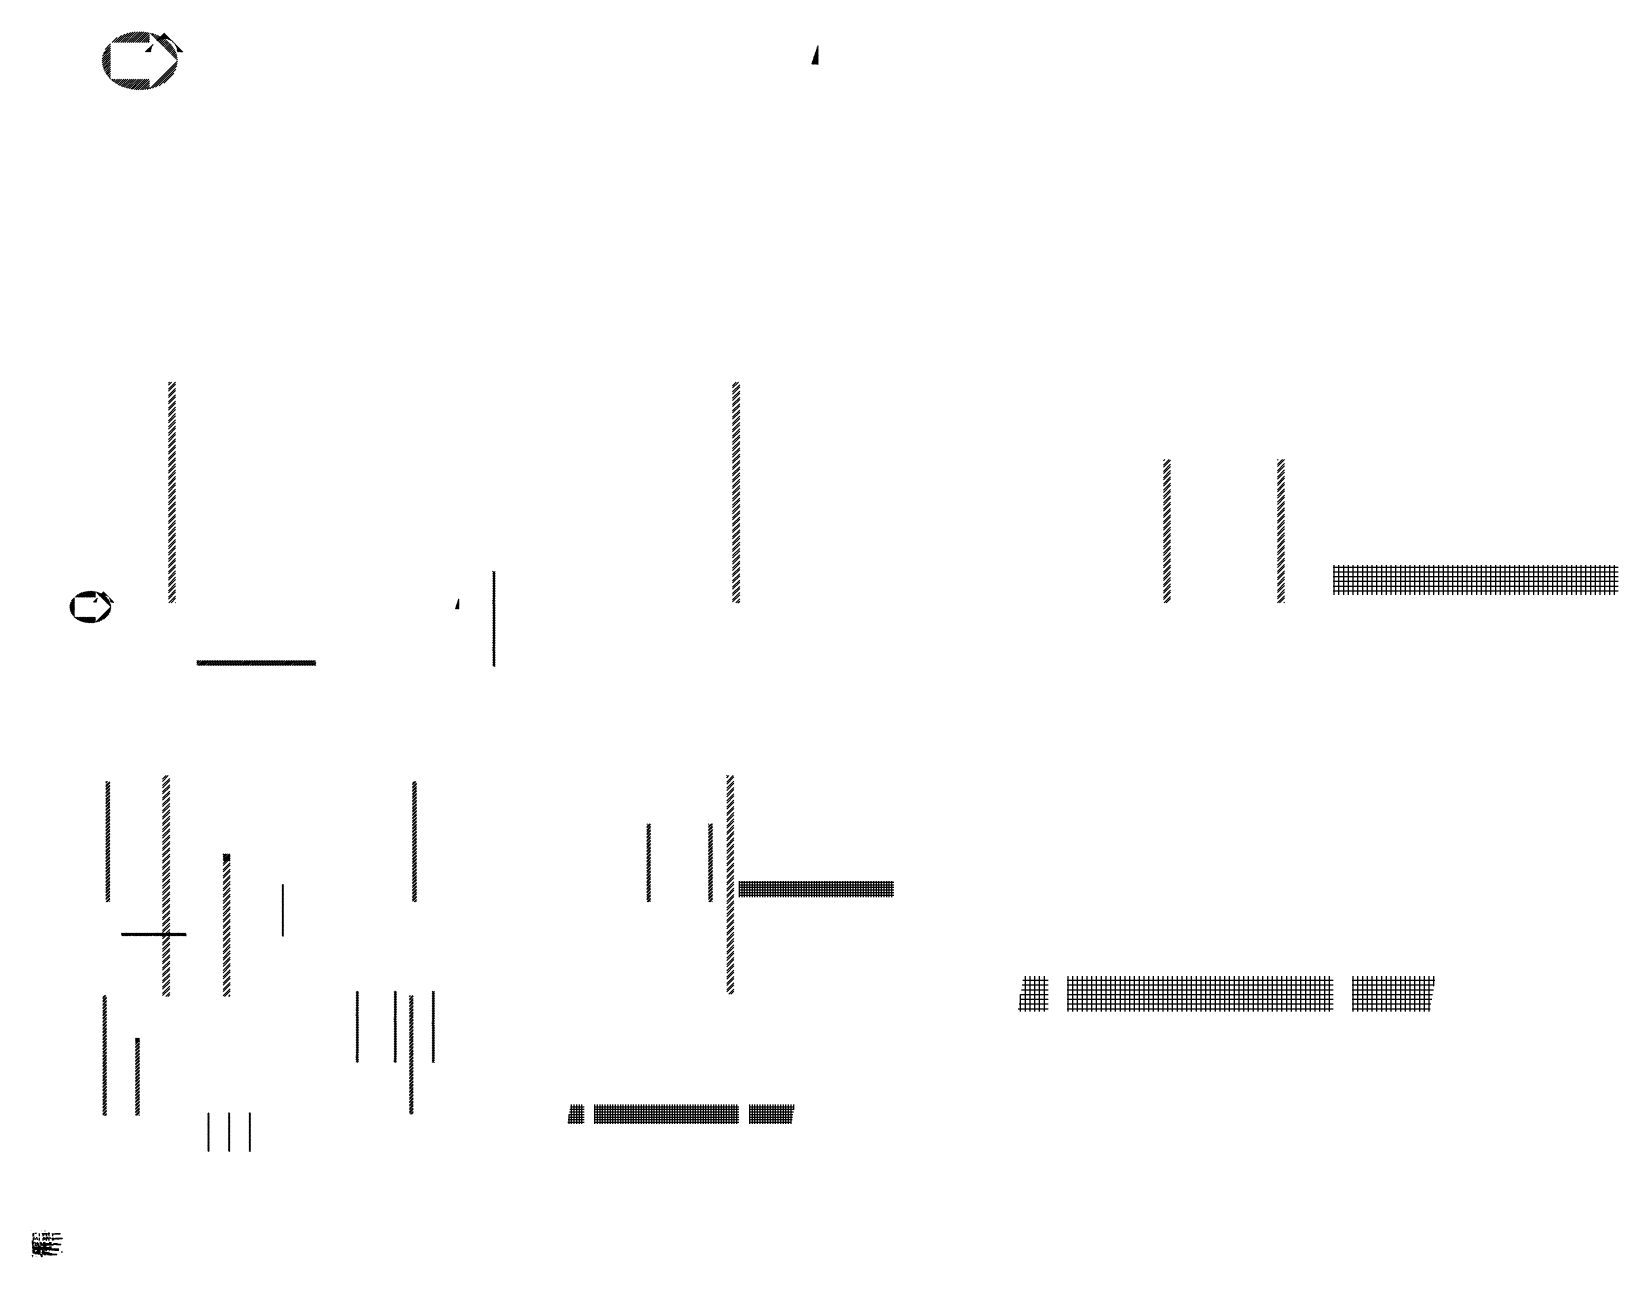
# Paper-space layout 'Layout1' of a CAD drawing. Extents: x -542 to 3071708, y -2912 to 2371007.
import ezdxf

# ---------------------------------------------------------------- set-up
doc = ezdxf.new("R2010")
doc.units = 0
doc.header["$LTSCALE"] = 500
doc.layers.get('0').update_dxf_attribs({"linetype": 'CONTINUOUS'})
doc.layers.add('DIM', color=2, linetype='CONTINUOUS')
doc.layers.add('FORM', color=1, linetype='CONTINUOUS')

# ---------------------------------------------------------------- blocks, each defined once
blk = doc.blocks.new('*X')
at = {"color": 0}
for p, q in [((1770, 25546), (1944, 25720)), ((1814, 25546), (2006, 25738)), ((1858, 25546), (2063, 25751)), ((1902, 25546), (2116, 25760)), ((1947, 25546), (2166, 25766)), ((1991, 25546), (2214, 25769)), ((2035, 25546), (2259, 25770)), ((2079, 25546), (2302, 25769)), ((2123, 25546), (2344, 25767)), ((2168, 25546), (2384, 25763)), ((2212, 25546), (2423, 25757)), ((2256, 25546), (2460, 25750)), ((2483, 25729), (2496, 25743)), ((2505, 25707), (2532, 25734)), ((2527, 25685), (2566, 25724)), ((2616, 25579), (2778, 25741)), ((2655, 25601), (2787, 25733)), ((2684, 25612), (2796, 25724)), ((2709, 25619), (2805, 25715)), ((1469, 25201), (1647, 25379)), ((1476, 25253), (1647, 25424)), ((1493, 25313), (1647, 25468)), ((1529, 25394), (1647, 25512)), ((1681, 25546), (1783, 25647)), ((1726, 25546), (1873, 25693)), ((2300, 25546), (2462, 25708)), ((2344, 25546), (2462, 25664)), ((2383, 25346), (2539, 25502)), ((2389, 25546), (2462, 25619)), ((2401, 25346), (2516, 25462)), ((2418, 25346), (2505, 25433)), ((2433, 25546), (2462, 25575)), ((2436, 25346), (2498, 25409)), ((2454, 25346), (2494, 25387)), ((2549, 25663), (2599, 25712)), ((2571, 25641), (2631, 25700)), ((2593, 25618), (2662, 25687)), ((2615, 25596), (2692, 25673)), ((2638, 25574), (2720, 25657)), ((2660, 25552), (2748, 25641)), ((2682, 25530), (2775, 25624)), ((2704, 25508), (2801, 25606)), ((2726, 25486), (2827, 25587)), ((2731, 25623), (2814, 25706)), ((2748, 25464), (2851, 25567)), ((2750, 25625), (2822, 25697)), ((2769, 25626), (2831, 25688)), ((2770, 25442), (2874, 25546)), ((2786, 25626), (2840, 25680)), ((2792, 25420), (2896, 25523)), ((2803, 25624), (2849, 25671)), ((2814, 25398), (2917, 25500)), ((2818, 25622), (2858, 25662)), ((2833, 25619), (2867, 25653)), ((2836, 25375), (2937, 25476)), ((2847, 25616), (2875, 25644)), ((2858, 25353), (2956, 25450)), ((2860, 25612), (2884, 25635)), ((2873, 25607), (2893, 25627)), ((2881, 25331), (2973, 25424)), ((2886, 25602), (2902, 25618)), ((2898, 25596), (2911, 25609)), ((2903, 25309), (2990, 25396)), ((2909, 25590), (2920, 25600)), ((2920, 25583), (2928, 25591)), ((2931, 25576), (2937, 25582)), ((2941, 25569), (2946, 25574)), ((2951, 25561), (2955, 25565)), ((2960, 25553), (2964, 25556)), ((2970, 25544), (2973, 25547)), ((2978, 25535), (2981, 25538)), ((2986, 25525), (2990, 25529)), ((2994, 25516), (2999, 25521)), ((3002, 25505), (3008, 25512)), ((3009, 25495), (3017, 25503)), ((3015, 25484), (3026, 25494)), ((3021, 25472), (3035, 25485)), ((3027, 25460), (3043, 25476)), ((3032, 25448), (3052, 25467)), ((3037, 25435), (3061, 25459)), ((3041, 25421), (3070, 25450)), ((3045, 25407), (3079, 25441)), ((3047, 25392), (3088, 25432)), ((3050, 25377), (3096, 25423)), ((3051, 25360), (3105, 25414)), ((3055, 25346), (3114, 25406)), ((3072, 25346), (3123, 25397)), ((3090, 25346), (3132, 25388)), ((16487, 25343), (16536, 25392)), ((16496, 25370), (16536, 25410)), ((16505, 25397), (16536, 25428)), ((16514, 25423), (16536, 25445)), ((16523, 25450), (16536, 25463)), ((16532, 25477), (16536, 25481)), ((1467, 25155), (1647, 25335)), ((1469, 25113), (1647, 25291)), ((1474, 25074), (1647, 25247)), ((1482, 25038), (1647, 25203)), ((1493, 25004), (1647, 25159)), ((1505, 24972), (1647, 25114)), ((1519, 24942), (1647, 25070)), ((2471, 25346), (2492, 25367)), ((2472, 24569), (3053, 25150)), ((2489, 25346), (2491, 25349)), ((2530, 24583), (3050, 25103)), ((2594, 24603), (3041, 25049)), ((2925, 25287), (3005, 25367)), ((2947, 25265), (3019, 25337)), ((2969, 25243), (3030, 25304)), ((2991, 25221), (3040, 25270)), ((3013, 25199), (3048, 25233)), ((3035, 25177), (3052, 25193)), ((3108, 25346), (3141, 25379)), ((3125, 25346), (3149, 25370)), ((3143, 25346), (3158, 25361)), ((3161, 25346), (3167, 25353)), ((16406, 25104), (16536, 25233)), ((16407, 25087), (16536, 25216)), ((16415, 25130), (16536, 25251)), ((16424, 25157), (16536, 25269)), ((16425, 25087), (16536, 25198)), ((16433, 25184), (16536, 25286)), ((16442, 25210), (16536, 25304)), ((16442, 25087), (16536, 25180)), ((16451, 25237), (16536, 25322)), ((16460, 25264), (16536, 25339)), ((16460, 25087), (16536, 25163)), ((16469, 25290), (16536, 25357)), ((16478, 25317), (16536, 25375)), ((16478, 25087), (16536, 25145)), ((16495, 25087), (16536, 25127)), ((16513, 25087), (16536, 25110)), ((16531, 25087), (16536, 25092)), ((1535, 24913), (1647, 25026)), ((1551, 24886), (1647, 24982)), ((1569, 24860), (1647, 24938)), ((1588, 24835), (1647, 24893)), ((1609, 24811), (1647, 24849)), ((1630, 24788), (1647, 24805)), ((1652, 24766), (1657, 24770)), ((1676, 24745), (1701, 24770)), ((1700, 24725), (1745, 24770)), ((1725, 24706), (1790, 24770)), ((1752, 24689), (1834, 24770)), ((1779, 24672), (1878, 24770)), ((1807, 24655), (1922, 24770)), ((1836, 24640), (1966, 24770)), ((1866, 24626), (2010, 24770)), ((1897, 24613), (2055, 24770)), ((1930, 24601), (2099, 24770)), ((1963, 24591), (2143, 24770)), ((1998, 24581), (2187, 24770)), ((2033, 24572), (2231, 24770)), ((2070, 24564), (2276, 24770)), ((2107, 24558), (2320, 24770)), ((2146, 24553), (2364, 24770)), ((2187, 24549), (2408, 24770)), ((2229, 24547), (2452, 24770)), ((2273, 24547), (2462, 24735)), ((2668, 24633), (3021, 24985)), ((2768, 24688), (2974, 24895)), ((2319, 24548), (2462, 24691)), ((2367, 24552), (2462, 24647)), ((2417, 24559), (2462, 24603)), ((2864, 18376), (2882, 18394)), ((2864, 18332), (2926, 18394)), ((2864, 18243), (3014, 18393)), ((14739, 18318), (14815, 18394)), ((14739, 18274), (14859, 18394)), ((2864, 18199), (3014, 18349)), ((2864, 18111), (3014, 18261)), ((2864, 18066), (3014, 18216)), ((2864, 17978), (3014, 18128)), ((2864, 17934), (3014, 18084)), ((14739, 18186), (14889, 18336)), ((14739, 18142), (14889, 18292)), ((14739, 18053), (14889, 18203)), ((14739, 18009), (14889, 18159)), ((14739, 17921), (14889, 18071)), ((2864, 17845), (3014, 17995)), ((2864, 17801), (3014, 17951)), ((2864, 17713), (3014, 17863)), ((2864, 17669), (3014, 17819)), ((2864, 17580), (3014, 17730)), ((14739, 17876), (14889, 18026)), ((14739, 17788), (14889, 17938)), ((14739, 17744), (14889, 17894)), ((14739, 17655), (14889, 17805)), ((14739, 17611), (14889, 17761)), ((2864, 17536), (3014, 17686)), ((2864, 17448), (3014, 17598)), ((2864, 17403), (3014, 17553)), ((2864, 17315), (3014, 17465)), ((2864, 17271), (3014, 17421)), ((14739, 17523), (14889, 17673)), ((14739, 17479), (14889, 17629)), ((14739, 17390), (14889, 17540)), ((14739, 17346), (14889, 17496)), ((14739, 17258), (14889, 17408)), ((2864, 17183), (3014, 17333)), ((2864, 17138), (3014, 17288)), ((2864, 17050), (3014, 17200)), ((2864, 17006), (3014, 17156)), ((2864, 16917), (3014, 17067)), ((14739, 17213), (14889, 17363)), ((14739, 17125), (14889, 17275)), ((14739, 17081), (14889, 17231)), ((14739, 16992), (14889, 17142)), ((14739, 16948), (14889, 17098)), ((2864, 16873), (3014, 17023)), ((2864, 16785), (3014, 16935)), ((2864, 16741), (3014, 16891)), ((2864, 16652), (3014, 16802)), ((2864, 16608), (3014, 16758)), ((14739, 16860), (14889, 17010)), ((14739, 16816), (14889, 16966)), ((14739, 16727), (14889, 16877)), ((14739, 16683), (14889, 16833)), ((14739, 16595), (14889, 16745)), ((14739, 16551), (14889, 16701)), ((23805, 16645), (23924, 16764)), ((23805, 16734), (23836, 16764)), ((23805, 16601), (23955, 16751)), ((26205, 16659), (26310, 16764)), ((26205, 16614), (26355, 16764)), ((26205, 16747), (26222, 16764)), ((2864, 16520), (3014, 16670)), ((2864, 16475), (3014, 16625)), ((2864, 16387), (3014, 16537)), ((2864, 16343), (3014, 16493)), ((2864, 16254), (3014, 16404)), ((14739, 16462), (14889, 16612)), ((14739, 16418), (14889, 16568)), ((14739, 16330), (14889, 16480)), ((14739, 16285), (14889, 16435)), ((23805, 16513), (23955, 16663)), ((23805, 16468), (23955, 16618)), ((23805, 16380), (23955, 16530)), ((23805, 16336), (23955, 16486)), ((23805, 16247), (23955, 16397)), ((26205, 16526), (26355, 16676)), ((26205, 16482), (26355, 16632)), ((26205, 16393), (26355, 16543)), ((26205, 16349), (26355, 16499)), ((26205, 16261), (26355, 16411)), ((26205, 16217), (26355, 16367)), ((2864, 16210), (3014, 16360)), ((2864, 16122), (3014, 16272)), ((2864, 16078), (3014, 16228)), ((2864, 15989), (3014, 16139)), ((2864, 15945), (3014, 16095)), ((14739, 16197), (14889, 16347)), ((14739, 16153), (14889, 16303)), ((14739, 16064), (14889, 16214)), ((14739, 16020), (14889, 16170)), ((14739, 15932), (14889, 16082)), ((14739, 15888), (14889, 16038)), ((23805, 16203), (23955, 16353)), ((23805, 16115), (23955, 16265)), ((23805, 16071), (23955, 16221)), ((23805, 15982), (23955, 16132)), ((23805, 15938), (23955, 16088)), ((26205, 16128), (26355, 16278)), ((26205, 16084), (26355, 16234)), ((26205, 15996), (26355, 16146)), ((26205, 15952), (26355, 16102)), ((2864, 15857), (3014, 16007)), ((2864, 15812), (3014, 15962)), ((2864, 15724), (3014, 15874)), ((2864, 15680), (3014, 15830)), ((2864, 15592), (3014, 15742)), ((2864, 15547), (3014, 15697)), ((14739, 15799), (14889, 15949)), ((14739, 15755), (14889, 15905)), ((14739, 15667), (14889, 15817)), ((14739, 15622), (14889, 15772)), ((23805, 15850), (23955, 16000)), ((23805, 15805), (23955, 15955)), ((23805, 15717), (23955, 15867)), ((23805, 15673), (23955, 15823)), ((23805, 15584), (23955, 15734)), ((26205, 15863), (26355, 16013)), ((26205, 15819), (26355, 15969)), ((26205, 15731), (26355, 15881)), ((26205, 15686), (26355, 15836)), ((26205, 15598), (26355, 15748)), ((26205, 15554), (26355, 15704)), ((2864, 15459), (3014, 15609)), ((2864, 15415), (3014, 15565)), ((2864, 15326), (3014, 15476)), ((2864, 15282), (3014, 15432)), ((14739, 15534), (14889, 15684)), ((14739, 15490), (14889, 15640)), ((14739, 15402), (14889, 15552)), ((14739, 15357), (14889, 15507)), ((14739, 15269), (14889, 15419)), ((14739, 15225), (14889, 15375)), ((23805, 15540), (23955, 15690)), ((23805, 15452), (23955, 15602)), ((23805, 15408), (23955, 15558)), ((23805, 15319), (23955, 15469)), ((23805, 15275), (23955, 15425)), ((26205, 15465), (26355, 15615)), ((26205, 15421), (26355, 15571)), ((26205, 15333), (26355, 15483)), ((26205, 15289), (26355, 15439)), ((2864, 15194), (3014, 15344)), ((2864, 15150), (3014, 15300)), ((2864, 15061), (3014, 15211)), ((2864, 15017), (3014, 15167)), ((2864, 14929), (3014, 15079)), ((2864, 14884), (3014, 15034)), ((14739, 15136), (14889, 15286)), ((14739, 15092), (14889, 15242)), ((14739, 15004), (14889, 15154)), ((14739, 14960), (14889, 15110)), ((23805, 15187), (23955, 15337)), ((23805, 15143), (23955, 15293)), ((23805, 15054), (23955, 15204)), ((23805, 15010), (23955, 15160)), ((23805, 14922), (23955, 15072)), ((23805, 14877), (23955, 15027)), ((26205, 15200), (26355, 15350)), ((26205, 15156), (26355, 15306)), ((26205, 15068), (26355, 15218)), ((26205, 15023), (26355, 15173)), ((26205, 14935), (26355, 15085)), ((26205, 14891), (26355, 15041)), ((2864, 14796), (3014, 14946)), ((2864, 14752), (3014, 14902)), ((2864, 14663), (3014, 14813)), ((2864, 14619), (3014, 14769)), ((14739, 14871), (14889, 15021)), ((14739, 14827), (14889, 14977)), ((14739, 14739), (14889, 14889)), ((14739, 14694), (14889, 14844)), ((14739, 14606), (14889, 14756)), ((14739, 14562), (14889, 14712)), ((23805, 14789), (23955, 14939)), ((23805, 14745), (23955, 14895)), ((23805, 14656), (23955, 14806)), ((23805, 14612), (23955, 14762)), ((26205, 14802), (26355, 14952)), ((26205, 14758), (26355, 14908)), ((26205, 14670), (26355, 14820)), ((26205, 14626), (26355, 14776)), ((2864, 14531), (3014, 14681)), ((2864, 14487), (3014, 14637)), ((2864, 14398), (3014, 14548)), ((2864, 14354), (3014, 14504)), ((2864, 14266), (3014, 14416)), ((2864, 14221), (3014, 14371)), ((9690, 14392), (9706, 14409)), ((9690, 14357), (9740, 14407)), ((9690, 14322), (9740, 14372)), ((14739, 14473), (14889, 14623)), ((14739, 14429), (14889, 14579)), ((14739, 14341), (14889, 14491)), ((14739, 14297), (14889, 14447)), ((23805, 14524), (23955, 14674)), ((23805, 14480), (23955, 14630)), ((23805, 14391), (23955, 14541)), ((23805, 14347), (23955, 14497)), ((23805, 14259), (23955, 14409)), ((23805, 14214), (23955, 14364)), ((26205, 14537), (26355, 14687)), ((26205, 14493), (26355, 14643)), ((26205, 14405), (26355, 14555)), ((26205, 14361), (26355, 14511)), ((26205, 14272), (26355, 14422)), ((26205, 14228), (26355, 14378)), ((27380, 14500), (27580, 14500)), ((27380, 14400), (27580, 14400)), ((27400, 13915), (27400, 14540)), ((27500, 13915), (27500, 14540)), ((27580, 14500), (33380, 14500)), ((27580, 14400), (33380, 14400)), ((27600, 13915), (27600, 14540)), ((27700, 13915), (27700, 14540)), ((27800, 13915), (27800, 14540)), ((27900, 13915), (27900, 14540)), ((28000, 13915), (28000, 14540)), ((28100, 13915), (28100, 14540)), ((28200, 13915), (28200, 14540)), ((28300, 13915), (28300, 14540)), ((28400, 13915), (28400, 14540)), ((28500, 13915), (28500, 14540)), ((28600, 13915), (28600, 14540)), ((28700, 13915), (28700, 14540)), ((28800, 13915), (28800, 14540)), ((28900, 13915), (28900, 14540)), ((29000, 13915), (29000, 14540)), ((29100, 13915), (29100, 14540)), ((29200, 13915), (29200, 14540)), ((29300, 13915), (29300, 14540)), ((29400, 13915), (29400, 14540)), ((29500, 13915), (29500, 14540)), ((29600, 13915), (29600, 14540)), ((29700, 13915), (29700, 14540)), ((29800, 13915), (29800, 14540)), ((29900, 13915), (29900, 14540)), ((30000, 13915), (30000, 14540)), ((30100, 13915), (30100, 14540)), ((30200, 13915), (30200, 14540)), ((30300, 13915), (30300, 14540)), ((30400, 13915), (30400, 14540)), ((30500, 13915), (30500, 14540)), ((30600, 13915), (30600, 14540)), ((30700, 13915), (30700, 14540)), ((30800, 13915), (30800, 14540)), ((30900, 13915), (30900, 14540)), ((31000, 13915), (31000, 14540)), ((31100, 13915), (31100, 14540)), ((31200, 13915), (31200, 14540)), ((31300, 13915), (31300, 14540)), ((31400, 13915), (31400, 14540)), ((31500, 13915), (31500, 14540)), ((31600, 13915), (31600, 14540)), ((31700, 13915), (31700, 14540)), ((31800, 13915), (31800, 14540)), ((31900, 13915), (31900, 14540)), ((32000, 13915), (32000, 14540)), ((32100, 13915), (32100, 14540)), ((32200, 13915), (32200, 14540)), ((32300, 13915), (32300, 14540)), ((32400, 13915), (32400, 14540)), ((32500, 13915), (32500, 14540)), ((32600, 13915), (32600, 14540)), ((32700, 13915), (32700, 14540)), ((32800, 13915), (32800, 14540)), ((32900, 13915), (32900, 14540)), ((33000, 13915), (33000, 14540)), ((33100, 13915), (33100, 14540)), ((33200, 13915), (33200, 14540)), ((33300, 13915), (33300, 14540)), ((2864, 14133), (3014, 14283)), ((2864, 14089), (3014, 14239)), ((2864, 14001), (3014, 14151)), ((2864, 13956), (3014, 14106)), ((9690, 14286), (9740, 14336)), ((9690, 14251), (9740, 14301)), ((9690, 14216), (9740, 14266)), ((9690, 14180), (9740, 14230)), ((9690, 14145), (9740, 14195)), ((9690, 14110), (9740, 14160)), ((9690, 14074), (9740, 14124)), ((9690, 14039), (9740, 14089)), ((9690, 14003), (9740, 14053)), ((14739, 14208), (14889, 14358)), ((14739, 14164), (14889, 14314)), ((14739, 14076), (14889, 14226)), ((14739, 14031), (14889, 14181)), ((14739, 13943), (14889, 14093)), ((14739, 13899), (14889, 14049)), ((23805, 14126), (23955, 14276)), ((23805, 14082), (23955, 14232)), ((23805, 13993), (23955, 14143)), ((23805, 13949), (23955, 14099)), ((26205, 14140), (26355, 14290)), ((26205, 14095), (26355, 14245)), ((26205, 14007), (26355, 14157)), ((26205, 13963), (26355, 14113)), ((27380, 14300), (27580, 14300)), ((27380, 14200), (27580, 14200)), ((27380, 14100), (27580, 14100)), ((27580, 14300), (33380, 14300)), ((27580, 14200), (33380, 14200)), ((27580, 14100), (33380, 14100)), ((2864, 13868), (3014, 14018)), ((2864, 13824), (3014, 13974)), ((2873, 13744), (3014, 13885)), ((2917, 13744), (3014, 13841)), ((3005, 13744), (3014, 13753)), ((9690, 13968), (9740, 14018)), ((9690, 13933), (9740, 13983)), ((9690, 13897), (9740, 13947)), ((9690, 13862), (9740, 13912)), ((9690, 13827), (9740, 13877)), ((9690, 13791), (9740, 13841)), ((9690, 13756), (9740, 13806)), ((9690, 13721), (9740, 13771)), ((9690, 13685), (9740, 13735)), ((9690, 13650), (9740, 13700)), ((14739, 13811), (14889, 13961)), ((14739, 13766), (14889, 13916)), ((14805, 13744), (14889, 13828)), ((14849, 13744), (14889, 13784)), ((23805, 13861), (23955, 14011)), ((23805, 13817), (23955, 13967)), ((23821, 13744), (23955, 13878)), ((23865, 13744), (23955, 13834)), ((23953, 13744), (23955, 13746)), ((26205, 13874), (26355, 14024)), ((26205, 13830), (26355, 13980)), ((26207, 13744), (26355, 13892)), ((26251, 13744), (26355, 13848)), ((26340, 13744), (26355, 13759)), ((27380, 14000), (27580, 14000)), ((27580, 14000), (33380, 14000)), ((9690, 13615), (9740, 13665)), ((9690, 13579), (9740, 13629)), ((9690, 13544), (9740, 13594)), ((9690, 13509), (9740, 13559)), ((9690, 13473), (9740, 13523)), ((9690, 13438), (9740, 13488)), ((9690, 13402), (9740, 13452)), ((9690, 13367), (9740, 13417)), ((9690, 13332), (9740, 13382)), ((9690, 13296), (9740, 13346)), ((9690, 13261), (9740, 13311)), ((9690, 13226), (9740, 13276)), ((9690, 13190), (9740, 13240)), ((9690, 13155), (9740, 13205)), ((9690, 13120), (9740, 13170)), ((9690, 13084), (9740, 13134)), ((9690, 13049), (9740, 13099)), ((9690, 13014), (9740, 13064)), ((9690, 12978), (9740, 13028)), ((9690, 12943), (9740, 12993)), ((9690, 12907), (9740, 12957)), ((9690, 12872), (9740, 12922)), ((9690, 12837), (9740, 12887)), ((9690, 12801), (9740, 12851)), ((9690, 12766), (9740, 12816)), ((9690, 12731), (9740, 12781)), ((9690, 12695), (9740, 12745)), ((9690, 12660), (9740, 12710)), ((3464, 12444), (3548, 12529)), ((3464, 12479), (3513, 12529)), ((3464, 12515), (3478, 12529)), ((3484, 12429), (3584, 12529)), ((3519, 12429), (3619, 12529)), ((3554, 12429), (3654, 12529)), ((3590, 12429), (3690, 12529)), ((3625, 12429), (3725, 12529)), ((3661, 12429), (3761, 12529)), ((3696, 12429), (3796, 12529)), ((3731, 12429), (3831, 12529)), ((3767, 12429), (3867, 12529)), ((3802, 12429), (3902, 12529)), ((3837, 12429), (3937, 12529)), ((3873, 12429), (3973, 12529)), ((3908, 12429), (4008, 12529)), ((3943, 12429), (4043, 12529)), ((3979, 12429), (4079, 12529)), ((4014, 12429), (4114, 12529)), ((4049, 12429), (4149, 12529)), ((4085, 12429), (4185, 12529)), ((4120, 12429), (4220, 12529)), ((4155, 12429), (4255, 12529)), ((4191, 12429), (4291, 12529)), ((4226, 12429), (4326, 12529)), ((4262, 12429), (4362, 12529)), ((4297, 12429), (4397, 12529)), ((4332, 12429), (4432, 12529)), ((4368, 12429), (4468, 12529)), ((4403, 12429), (4503, 12529)), ((4438, 12429), (4538, 12529)), ((4474, 12429), (4574, 12529)), ((4509, 12429), (4609, 12529)), ((4544, 12429), (4644, 12529)), ((4580, 12429), (4680, 12529)), ((4615, 12429), (4715, 12529)), ((4650, 12429), (4750, 12529)), ((4686, 12429), (4786, 12529)), ((4721, 12429), (4821, 12529)), ((4757, 12429), (4857, 12529)), ((4792, 12429), (4892, 12529)), ((4827, 12429), (4927, 12529)), ((4863, 12429), (4963, 12529)), ((4898, 12429), (4998, 12529)), ((4933, 12429), (5033, 12529)), ((4969, 12429), (5069, 12529)), ((5004, 12429), (5104, 12529)), ((5039, 12429), (5139, 12529)), ((5075, 12429), (5175, 12529)), ((5110, 12429), (5210, 12529)), ((5145, 12429), (5245, 12529)), ((5181, 12429), (5281, 12529)), ((5216, 12429), (5316, 12529)), ((5252, 12429), (5352, 12529)), ((5287, 12429), (5387, 12529)), ((5322, 12429), (5422, 12529)), ((5358, 12429), (5458, 12529)), ((5393, 12429), (5493, 12529)), ((5428, 12429), (5528, 12529)), ((5464, 12429), (5564, 12529)), ((5499, 12429), (5599, 12529)), ((5534, 12429), (5634, 12529)), ((5570, 12429), (5670, 12529)), ((5605, 12429), (5705, 12529)), ((5640, 12429), (5740, 12529)), ((5676, 12429), (5776, 12529)), ((5711, 12429), (5811, 12529)), ((5746, 12429), (5846, 12529)), ((5782, 12429), (5882, 12529)), ((5817, 12429), (5917, 12529)), ((5853, 12429), (5953, 12529)), ((5888, 12429), (5964, 12504)), ((5923, 12429), (5964, 12469)), ((5959, 12429), (5964, 12434)), ((9690, 12625), (9740, 12675)), ((9690, 12589), (9740, 12639)), ((9690, 12554), (9740, 12604)), ((9690, 12519), (9740, 12569)), ((9690, 12483), (9740, 12533)), ((9690, 12448), (9740, 12498)), ((9690, 12413), (9740, 12463)), ((9722, 12409), (9740, 12427)), ((2739, 10031), (2816, 10108)), ((2739, 9986), (2860, 10108)), ((2739, 9898), (2889, 10048)), ((14614, 9973), (14748, 10108)), ((14614, 10106), (14616, 10108)), ((14614, 10062), (14660, 10108)), ((14614, 9929), (14764, 10079)), ((2739, 9854), (2889, 10004)), ((2739, 9765), (2889, 9915)), ((2739, 9721), (2889, 9871)), ((2739, 9633), (2889, 9783)), ((2739, 9589), (2889, 9739)), ((14614, 9841), (14764, 9991)), ((14614, 9796), (14764, 9946)), ((14614, 9708), (14764, 9858)), ((14614, 9664), (14764, 9814)), ((14614, 9575), (14764, 9725)), ((2739, 9500), (2889, 9650)), ((2739, 9456), (2889, 9606)), ((2739, 9368), (2889, 9518)), ((2739, 9324), (2889, 9474)), ((2739, 9235), (2889, 9385)), ((14614, 9531), (14764, 9681)), ((14614, 9443), (14764, 9593)), ((14614, 9399), (14764, 9549)), ((14614, 9310), (14764, 9460)), ((14614, 9266), (14764, 9416)), ((2739, 9191), (2889, 9341)), ((2739, 9103), (2889, 9253)), ((2739, 9058), (2889, 9208)), ((2739, 8970), (2889, 9120)), ((2739, 8926), (2889, 9076)), ((14614, 9178), (14764, 9328)), ((14614, 9134), (14764, 9284)), ((14614, 9045), (14764, 9195)), ((14614, 9001), (14764, 9151)), ((14614, 8913), (14764, 9063)), ((14614, 8868), (14764, 9018)), ((2739, 8837), (2889, 8987)), ((2739, 8793), (2889, 8943)), ((2739, 8705), (2889, 8855)), ((2739, 8661), (2889, 8811)), ((2739, 8572), (2889, 8722)), ((14614, 8780), (14764, 8930)), ((14614, 8736), (14764, 8886)), ((14614, 8647), (14764, 8797)), ((14614, 8603), (14764, 8753)), ((2739, 8528), (2889, 8678)), ((2739, 8440), (2889, 8590)), ((2739, 8395), (2889, 8545)), ((2739, 8307), (2889, 8457)), ((2739, 8263), (2889, 8413)), ((4014, 8327), (4145, 8458)), ((4014, 8362), (4109, 8458)), ((4014, 8398), (4074, 8458)), ((4014, 8433), (4038, 8458)), ((4030, 8308), (4164, 8442)), ((4065, 8308), (4164, 8406)), ((4101, 8308), (4164, 8371)), ((14614, 8515), (14764, 8665)), ((14614, 8471), (14764, 8621)), ((14614, 8382), (14764, 8532)), ((14614, 8338), (14764, 8488)), ((14614, 8250), (14764, 8400)), ((14614, 8205), (14764, 8355)), ((2739, 8174), (2889, 8324)), ((2739, 8130), (2889, 8280)), ((2739, 8042), (2889, 8192)), ((2739, 7998), (2889, 8148)), ((2739, 7909), (2889, 8059)), ((2739, 7865), (2889, 8015)), ((4014, 8256), (4065, 8308)), ((4014, 8212), (4109, 8308)), ((4014, 8124), (4164, 8274)), ((4014, 8079), (4164, 8229)), ((4014, 7991), (4164, 8141)), ((4014, 7947), (4164, 8097)), ((4136, 8308), (4164, 8336)), ((14614, 8117), (14764, 8267)), ((14614, 8073), (14764, 8223)), ((14614, 7984), (14764, 8134)), ((14614, 7940), (14764, 8090)), ((2739, 7777), (2889, 7927)), ((2739, 7733), (2889, 7883)), ((2739, 7644), (2889, 7794)), ((2739, 7600), (2889, 7750)), ((4014, 7858), (4164, 8008)), ((4014, 7814), (4164, 7964)), ((4014, 7726), (4164, 7876)), ((4014, 7682), (4164, 7832)), ((4014, 7593), (4164, 7743)), ((4014, 7549), (4164, 7699)), ((14614, 7852), (14764, 8002)), ((14614, 7808), (14764, 7958)), ((14614, 7719), (14764, 7869)), ((14614, 7675), (14764, 7825)), ((14614, 7587), (14764, 7737)), ((14614, 7543), (14764, 7693)), ((2739, 7512), (2889, 7662)), ((2739, 7467), (2889, 7617)), ((2739, 7379), (2889, 7529)), ((2739, 7335), (2889, 7485)), ((2739, 7246), (2889, 7396)), ((2739, 7202), (2889, 7352)), ((4014, 7461), (4164, 7611)), ((4014, 7417), (4164, 7567)), ((4014, 7328), (4164, 7478)), ((4014, 7284), (4164, 7434)), ((14614, 7454), (14764, 7604)), ((14614, 7410), (14764, 7560)), ((14614, 7322), (14764, 7472)), ((14614, 7277), (14764, 7427)), ((2739, 7114), (2889, 7264)), ((2739, 7070), (2889, 7220)), ((2739, 6981), (2889, 7131)), ((2739, 6937), (2889, 7087)), ((4014, 7196), (4164, 7346)), ((4014, 7151), (4164, 7301)), ((4014, 7063), (4164, 7213)), ((4014, 7019), (4164, 7169)), ((4014, 6930), (4164, 7080)), ((4014, 6886), (4164, 7036)), ((14614, 7189), (14764, 7339)), ((14614, 7145), (14764, 7295)), ((14614, 7056), (14764, 7206)), ((14614, 7012), (14764, 7162)), ((14614, 6924), (14764, 7074)), ((14614, 6880), (14764, 7030)), ((2739, 6849), (2889, 6999)), ((2739, 6804), (2889, 6954)), ((2739, 6716), (2889, 6866)), ((2739, 6672), (2889, 6822)), ((2739, 6583), (2889, 6733)), ((2739, 6539), (2889, 6689)), ((4014, 6798), (4164, 6948)), ((4014, 6754), (4164, 6904)), ((4014, 6665), (4164, 6815)), ((4014, 6621), (4164, 6771)), ((4014, 6533), (4164, 6683)), ((14614, 6791), (14764, 6941)), ((14614, 6747), (14764, 6897)), ((14614, 6659), (14764, 6809)), ((14614, 6614), (14764, 6764)), ((2739, 6451), (2889, 6601)), ((2739, 6407), (2889, 6557)), ((2739, 6318), (2889, 6468)), ((2739, 6274), (2889, 6424)), ((4014, 6488), (4164, 6638)), ((4014, 6400), (4164, 6550)), ((4014, 6356), (4164, 6506)), ((4014, 6267), (4164, 6417)), ((4014, 6223), (4164, 6373)), ((14614, 6526), (14764, 6676)), ((14614, 6482), (14764, 6632)), ((14614, 6393), (14764, 6543)), ((14614, 6349), (14764, 6499)), ((14614, 6261), (14764, 6411)), ((14614, 6217), (14764, 6367)), ((2739, 6186), (2889, 6336)), ((2739, 6142), (2889, 6292)), ((2739, 6053), (2889, 6203)), ((2739, 6009), (2889, 6159)), ((2739, 5921), (2889, 6071)), ((2739, 5876), (2889, 6026)), ((4014, 6135), (4164, 6285)), ((4014, 6091), (4164, 6241)), ((4014, 6002), (4164, 6152)), ((4014, 5958), (4164, 6108)), ((4014, 5870), (4164, 6020)), ((14614, 6128), (14764, 6278)), ((14614, 6084), (14764, 6234)), ((14614, 5996), (14764, 6146)), ((14614, 5952), (14764, 6102)), ((14614, 5863), (14764, 6013)), ((2739, 5788), (2889, 5938)), ((2739, 5744), (2889, 5894)), ((2739, 5655), (2889, 5805)), ((2739, 5611), (2889, 5761)), ((4014, 5826), (4164, 5976)), ((4014, 5737), (4164, 5887)), ((4014, 5693), (4164, 5843)), ((4014, 5605), (4164, 5755)), ((4014, 5560), (4164, 5710)), ((14614, 5819), (14764, 5969)), ((14614, 5731), (14764, 5881)), ((14614, 5686), (14764, 5836)), ((14614, 5598), (14764, 5748)), ((14614, 5554), (14764, 5704)), ((20833, 5700), (21380, 5700)), ((20850, 5800), (21380, 5800)), ((20900, 5138), (20900, 5888)), ((21000, 5138), (21000, 5888)), ((21100, 5138), (21100, 5888)), ((21200, 5138), (21200, 5888)), ((21300, 5138), (21300, 5888)), ((21780, 5800), (27380, 5800)), ((21780, 5700), (27380, 5700)), ((21800, 5138), (21800, 5888)), ((21900, 5138), (21900, 5888)), ((22000, 5138), (22000, 5888)), ((22100, 5138), (22100, 5888)), ((22200, 5138), (22200, 5888)), ((22300, 5138), (22300, 5888)), ((22400, 5138), (22400, 5888)), ((22500, 5138), (22500, 5888)), ((22600, 5138), (22600, 5888)), ((22700, 5138), (22700, 5888)), ((22800, 5138), (22800, 5888)), ((22900, 5138), (22900, 5888)), ((23000, 5138), (23000, 5888)), ((23100, 5138), (23100, 5888)), ((23200, 5138), (23200, 5888)), ((23300, 5138), (23300, 5888)), ((23400, 5138), (23400, 5888)), ((23500, 5138), (23500, 5888)), ((23600, 5138), (23600, 5888)), ((23700, 5138), (23700, 5888)), ((23800, 5138), (23800, 5888)), ((23900, 5138), (23900, 5888)), ((24000, 5138), (24000, 5888)), ((24100, 5138), (24100, 5888)), ((24200, 5138), (24200, 5888)), ((24300, 5138), (24300, 5888)), ((24400, 5138), (24400, 5888)), ((24500, 5138), (24500, 5888)), ((24600, 5138), (24600, 5888)), ((24700, 5138), (24700, 5888)), ((24800, 5138), (24800, 5888)), ((24900, 5138), (24900, 5888)), ((25000, 5138), (25000, 5888)), ((25100, 5138), (25100, 5888)), ((25200, 5138), (25200, 5888)), ((25300, 5138), (25300, 5888)), ((25400, 5138), (25400, 5888)), ((25500, 5138), (25500, 5888)), ((25600, 5138), (25600, 5888)), ((25700, 5138), (25700, 5888)), ((25800, 5138), (25800, 5888)), ((25900, 5138), (25900, 5888)), ((26000, 5138), (26000, 5888)), ((26100, 5138), (26100, 5888)), ((26200, 5138), (26200, 5888)), ((26300, 5138), (26300, 5888)), ((26400, 5138), (26400, 5888)), ((26500, 5138), (26500, 5888)), ((26600, 5138), (26600, 5888)), ((26700, 5138), (26700, 5888)), ((26800, 5138), (26800, 5888)), ((26900, 5138), (26900, 5888)), ((27000, 5138), (27000, 5888)), ((27100, 5138), (27100, 5888)), ((27200, 5138), (27200, 5888)), ((27300, 5138), (27300, 5888)), ((27780, 5800), (29521, 5800)), ((27780, 5700), (29504, 5700)), ((27800, 5138), (27800, 5888)), ((27900, 5138), (27900, 5888)), ((28000, 5138), (28000, 5888)), ((28100, 5138), (28100, 5888)), ((28200, 5138), (28200, 5888)), ((28300, 5138), (28300, 5888)), ((28400, 5138), (28400, 5888)), ((28500, 5138), (28500, 5888)), ((28600, 5138), (28600, 5888)), ((28700, 5138), (28700, 5888)), ((28800, 5138), (28800, 5888)), ((28900, 5138), (28900, 5888)), ((29000, 5138), (29000, 5888)), ((29100, 5138), (29100, 5888)), ((29200, 5138), (29200, 5888)), ((29300, 5138), (29300, 5888)), ((29400, 5138), (29400, 5888)), ((29500, 5677), (29500, 5888)), ((2739, 5523), (2889, 5673)), ((2739, 5479), (2889, 5629)), ((2806, 5458), (2889, 5540)), ((2850, 5458), (2889, 5496)), ((4014, 5472), (4164, 5622)), ((4044, 5458), (4164, 5578)), ((4132, 5458), (4164, 5489)), ((6814, 5541), (6842, 5569)), ((6814, 5505), (6864, 5555)), ((6814, 5470), (6864, 5520)), ((6814, 5435), (6864, 5485)), ((6814, 5399), (6864, 5449)), ((6814, 5364), (6864, 5414)), ((6814, 5329), (6864, 5379)), ((6814, 5293), (6864, 5343)), ((7614, 5528), (7655, 5569)), ((7614, 5563), (7620, 5569)), ((7614, 5492), (7664, 5542)), ((7614, 5457), (7664, 5507)), ((7614, 5422), (7664, 5472)), ((7614, 5386), (7664, 5436)), ((7614, 5351), (7664, 5401)), ((7614, 5315), (7664, 5365)), ((8414, 5550), (8433, 5569)), ((8414, 5514), (8464, 5564)), ((8414, 5479), (8464, 5529)), ((8414, 5444), (8464, 5494)), ((8414, 5408), (8464, 5458)), ((8414, 5373), (8464, 5423)), ((8414, 5338), (8464, 5388)), ((8414, 5302), (8464, 5352)), ((14656, 5508), (14764, 5615)), ((14700, 5508), (14764, 5571)), ((20783, 5400), (21380, 5400)), ((20800, 5138), (20800, 5501)), ((20800, 5500), (21380, 5500)), ((20816, 5600), (21380, 5600)), ((21780, 5600), (27380, 5600)), ((21780, 5500), (27380, 5500)), ((21780, 5400), (27380, 5400)), ((27780, 5600), (29487, 5600)), ((27780, 5500), (29470, 5500)), ((27780, 5400), (29454, 5400)), ((6814, 5258), (6864, 5308)), ((6814, 5223), (6864, 5273)), ((6814, 5187), (6864, 5237)), ((6814, 5152), (6864, 5202)), ((6814, 5117), (6864, 5167)), ((6814, 5081), (6864, 5131)), ((6814, 5046), (6864, 5096)), ((6814, 5010), (6864, 5060)), ((6814, 4975), (6864, 5025)), ((7614, 5280), (7664, 5330)), ((7614, 5245), (7664, 5295)), ((7614, 5209), (7664, 5259)), ((7614, 5174), (7664, 5224)), ((7614, 5139), (7664, 5189)), ((7614, 5103), (7664, 5153)), ((7614, 5068), (7664, 5118)), ((7614, 5033), (7664, 5083)), ((7614, 4997), (7664, 5047)), ((7614, 4962), (7664, 5012)), ((8414, 5267), (8464, 5317)), ((8414, 5232), (8464, 5282)), ((8414, 5196), (8464, 5246)), ((8414, 5161), (8464, 5211)), ((8414, 5126), (8464, 5176)), ((8414, 5090), (8464, 5140)), ((8414, 5055), (8464, 5105)), ((8414, 5019), (8464, 5069)), ((8414, 4984), (8464, 5034)), ((20750, 5200), (21380, 5200)), ((20766, 5300), (21380, 5300)), ((21780, 5300), (27380, 5300)), ((21780, 5200), (27380, 5200)), ((27780, 5300), (29437, 5300)), ((27780, 5200), (29420, 5200)), ((6814, 4940), (6864, 4990)), ((6814, 4904), (6864, 4954)), ((6814, 4869), (6864, 4919)), ((6814, 4834), (6864, 4884)), ((6814, 4798), (6864, 4848)), ((6814, 4763), (6864, 4813)), ((6814, 4728), (6864, 4778)), ((6814, 4692), (6864, 4742)), ((6814, 4657), (6864, 4707)), ((7614, 4927), (7664, 4977)), ((7614, 4891), (7664, 4941)), ((7614, 4856), (7664, 4906)), ((7614, 4821), (7664, 4871)), ((7614, 4785), (7664, 4835)), ((7614, 4750), (7664, 4800)), ((7614, 4714), (7664, 4764)), ((7614, 4679), (7664, 4729)), ((7614, 4644), (7664, 4694)), ((8414, 4949), (8464, 4999)), ((8414, 4913), (8464, 4963)), ((8414, 4878), (8464, 4928)), ((8414, 4843), (8464, 4893)), ((8414, 4807), (8464, 4857)), ((8414, 4772), (8464, 4822)), ((8414, 4737), (8464, 4787)), ((8414, 4701), (8464, 4751)), ((8414, 4666), (8464, 4716)), ((8414, 4631), (8464, 4681)), ((6814, 4622), (6864, 4672)), ((6814, 4586), (6864, 4636)), ((6814, 4551), (6864, 4601)), ((6814, 4515), (6864, 4565)), ((6814, 4480), (6864, 4530)), ((6814, 4445), (6864, 4495)), ((6814, 4409), (6864, 4459)), ((6814, 4374), (6864, 4424)), ((6814, 4339), (6864, 4389)), ((6814, 4303), (6864, 4353)), ((7614, 4608), (7664, 4658)), ((7614, 4573), (7664, 4623)), ((7614, 4538), (7664, 4588)), ((7614, 4502), (7664, 4552)), ((7614, 4467), (7664, 4517)), ((7614, 4432), (7664, 4482)), ((7614, 4396), (7664, 4446)), ((7614, 4361), (7664, 4411)), ((7614, 4326), (7664, 4376)), ((8414, 4595), (8464, 4645)), ((8414, 4560), (8464, 4610)), ((8414, 4525), (8464, 4575)), ((8414, 4489), (8464, 4539)), ((8414, 4454), (8464, 4504)), ((8414, 4418), (8464, 4468)), ((8414, 4383), (8464, 4433)), ((8414, 4348), (8464, 4398)), ((8414, 4312), (8464, 4362)), ((6814, 4268), (6864, 4318)), ((6814, 4233), (6864, 4283)), ((6814, 4197), (6864, 4247)), ((6814, 4162), (6864, 4212)), ((6814, 4127), (6864, 4177)), ((6814, 4091), (6864, 4141)), ((6827, 4069), (6864, 4106)), ((6862, 4069), (6864, 4071)), ((7614, 4290), (7664, 4340)), ((7614, 4255), (7664, 4305)), ((7614, 4219), (7664, 4269)), ((7614, 4184), (7664, 4234)), ((7614, 4149), (7664, 4199)), ((7614, 4113), (7664, 4163)), ((7614, 4078), (7664, 4128)), ((7640, 4069), (7664, 4093)), ((8414, 4277), (8464, 4327)), ((8414, 4242), (8464, 4292)), ((8414, 4206), (8464, 4256)), ((8414, 4171), (8464, 4221)), ((8414, 4136), (8464, 4186)), ((8414, 4100), (8464, 4150)), ((8418, 4069), (8464, 4115)), ((8453, 4069), (8464, 4080)), ((359, 20), (363, 23)), ((359, 20), (362, 23)), ((359, 20), (362, 23)), ((359, 20), (362, 23)), ((359, 21), (362, 23)), ((359, 21), (361, 23)), ((359, 21), (361, 23)), ((359, 21), (361, 23)), ((359, 22), (361, 23)), ((359, 22), (360, 23)), ((359, 22), (360, 23)), ((359, 19), (361, 21)), ((359, 19), (361, 21)), ((359, 18), (361, 20)), ((359, 18), (361, 20)), ((359, 18), (361, 20)), ((359, 19), (361, 20)), ((359, 17), (361, 19)), ((359, 17), (361, 19)), ((359, 17), (361, 19)), ((359, 18), (361, 19)), ((359, 16), (361, 18)), ((359, 16), (361, 18)), ((359, 16), (361, 18)), ((359, 17), (361, 18)), ((359, 15), (361, 17)), ((359, 15), (361, 17)), ((359, 16), (361, 17)), ((360, 15), (361, 17)), ((360, 15), (362, 16)), ((360, 15), (362, 16)), ((360, 15), (361, 16)), ((360, 15), (361, 16)), ((360, 15), (361, 16)), ((361, 21), (363, 23)), ((361, 15), (363, 16)), ((361, 15), (363, 16)), ((361, 15), (363, 16)), ((361, 15), (362, 16)), ((362, 21), (363, 23)), ((362, 21), (363, 23)), ((362, 21), (363, 22)), ((362, 21), (363, 22)), ((362, 15), (363, 16)), ((362, 15), (363, 16)), ((362, 15), (363, 16)), ((363, 21), (363, 22)), ((363, 21), (363, 22)), ((363, 21), (363, 21)), ((363, 15), (363, 15)), ((363, 15), (363, 15)), ((363, 15), (363, 15)), ((364, 21), (365, 23)), ((364, 21), (365, 23)), ((364, 21), (365, 23)), ((364, 22), (365, 23)), ((364, 22), (365, 23)), ((364, 22), (365, 23)), ((364, 22), (364, 23)), ((364, 23), (364, 23)), ((364, 23), (364, 23)), ((364, 20), (365, 21)), ((364, 20), (365, 22)), ((364, 20), (365, 22)), ((364, 21), (365, 22)), ((364, 17), (368, 21)), ((364, 17), (368, 21)), ((364, 17), (368, 21)), ((364, 19), (365, 21)), ((364, 19), (365, 21)), ((364, 20), (365, 21)), ((364, 16), (368, 20)), ((364, 17), (366, 20)), ((364, 18), (366, 20)), ((364, 18), (365, 20)), ((364, 18), (365, 20)), ((364, 18), (365, 20)), ((364, 19), (365, 20)), ((364, 16), (365, 18)), ((364, 16), (365, 18)), ((364, 15), (365, 17)), ((364, 15), (365, 17)), ((364, 16), (365, 17)), ((364, 15), (365, 16)), ((364, 15), (365, 16)), ((364, 15), (365, 16)), ((364, 15), (365, 16)), ((365, 15), (365, 15)), ((365, 15), (365, 15)), ((365, 15), (365, 15)), ((365, 15), (365, 15)), ((366, 21), (368, 23)), ((366, 21), (368, 23)), ((366, 22), (367, 23)), ((366, 22), (367, 23)), ((366, 22), (367, 23)), ((366, 22), (367, 23)), ((366, 23), (366, 23)), ((366, 23), (366, 23)), ((366, 20), (368, 22)), ((366, 20), (368, 22)), ((366, 21), (368, 22)), ((366, 21), (368, 22)), ((366, 20), (368, 21)), ((366, 18), (368, 20)), ((366, 18), (368, 20)), ((366, 18), (368, 20)), ((366, 17), (368, 19)), ((366, 17), (368, 19)), ((366, 17), (368, 19)), ((366, 18), (368, 19)), ((366, 16), (368, 18)), ((366, 16), (368, 18)), ((366, 17), (368, 18)), ((366, 15), (368, 17)), ((366, 15), (368, 17)), ((366, 15), (368, 17)), ((366, 16), (368, 17)), ((366, 15), (368, 16)), ((366, 15), (368, 16)), ((366, 15), (368, 16)), ((367, 15), (368, 16)), ((367, 15), (368, 15)), ((367, 15), (368, 15)), ((368, 20), (372, 23)), ((368, 20), (371, 23)), ((368, 20), (371, 23)), ((368, 20), (371, 23)), ((368, 21), (371, 23)), ((368, 21), (370, 23)), ((368, 21), (370, 23)), ((368, 21), (370, 23)), ((368, 22), (370, 23)), ((368, 22), (369, 23)), ((368, 19), (370, 21)), ((368, 19), (370, 21)), ((368, 19), (370, 21)), ((368, 16), (371, 20)), ((368, 17), (371, 20)), ((368, 17), (371, 20)), ((368, 17), (371, 20)), ((368, 18), (370, 20)), ((368, 18), (370, 20)), ((368, 18), (370, 20)), ((368, 18), (370, 20)), ((368, 19), (370, 20)), ((368, 16), (370, 18)), ((368, 16), (370, 18)), ((368, 15), (370, 17)), ((368, 15), (370, 17)), ((368, 16), (370, 17)), ((368, 15), (368, 15)), ((369, 15), (370, 17)), ((369, 15), (371, 16)), ((369, 15), (371, 16)), ((369, 15), (370, 16)), ((369, 15), (370, 16)), ((369, 15), (370, 16)), ((370, 21), (372, 23)), ((370, 18), (372, 20)), ((370, 18), (372, 20)), ((370, 15), (372, 16)), ((370, 15), (372, 16)), ((370, 15), (372, 16)), ((370, 15), (371, 16)), ((371, 21), (372, 23)), ((371, 21), (372, 23)), ((371, 21), (372, 23)), ((371, 21), (372, 22)), ((371, 18), (372, 20)), ((371, 18), (372, 19)), ((371, 18), (372, 19)), ((371, 15), (372, 16)), ((371, 15), (372, 16)), ((371, 15), (372, 16)), ((372, 21), (372, 21)), ((372, 21), (372, 22)), ((372, 21), (372, 22)), ((372, 18), (372, 19)), ((372, 18), (372, 19)), ((372, 18), (372, 18)), ((372, 18), (372, 18)), ((372, 15), (372, 15)), ((372, 15), (372, 15)), ((372, 15), (372, 15)), ((372, 15), (372, 15)), ((373, 19), (377, 23)), ((373, 19), (376, 23)), ((373, 20), (376, 23)), ((373, 21), (375, 23)), ((373, 21), (374, 23)), ((373, 22), (374, 23)), ((373, 22), (374, 23)), ((373, 22), (374, 23)), ((373, 20), (375, 22)), ((373, 20), (375, 22)), ((373, 21), (375, 22)), ((373, 21), (375, 22)), ((373, 19), (375, 21)), ((373, 18), (375, 20)), ((373, 18), (375, 20)), ((373, 18), (375, 20)), ((373, 19), (375, 20)), ((373, 17), (375, 19)), ((373, 17), (375, 19)), ((373, 17), (375, 19)), ((373, 18), (375, 19)), ((373, 16), (375, 18)), ((373, 16), (375, 18)), ((373, 17), (375, 18)), ((373, 15), (375, 17)), ((373, 15), (375, 17)), ((373, 15), (375, 17)), ((373, 16), (375, 17)), ((373, 15), (375, 16)), ((373, 15), (375, 16)), ((373, 15), (375, 16)), ((374, 15), (375, 16)), ((374, 15), (375, 15)), ((374, 15), (375, 15)), ((374, 15), (375, 15)), ((375, 21), (377, 23)), ((376, 19), (380, 23)), ((376, 20), (379, 23)), ((376, 20), (379, 23)), ((376, 21), (377, 23)), ((376, 21), (377, 23)), ((376, 21), (377, 23)), ((376, 20), (378, 22)), ((376, 20), (378, 22)), ((376, 21), (378, 22)), ((376, 21), (378, 22)), ((376, 19), (378, 21)), ((376, 19), (378, 21)), ((376, 18), (378, 20)), ((376, 18), (378, 20)), ((376, 18), (378, 20)), ((376, 19), (378, 20)), ((376, 17), (378, 19)), ((376, 17), (378, 19)), ((376, 18), (378, 19)), ((376, 16), (378, 18)), ((376, 16), (378, 18)), ((376, 17), (378, 18)), ((376, 17), (378, 18)), ((376, 15), (378, 17)), ((376, 15), (378, 17)), ((376, 15), (378, 17)), ((376, 16), (378, 17)), ((376, 15), (378, 16)), ((376, 15), (378, 16)), ((377, 15), (378, 16)), ((377, 15), (378, 16)), ((377, 15), (378, 15)), ((377, 15), (378, 15)), ((378, 21), (380, 23)), ((378, 21), (380, 23)), ((378, 15), (378, 15)), ((379, 21), (380, 23)), ((379, 21), (380, 23)), ((379, 21), (380, 23)), ((379, 20), (381, 22)), ((379, 20), (381, 22)), ((379, 20), (381, 22)), ((379, 21), (381, 22)), ((379, 21), (381, 22)), ((379, 19), (381, 21)), ((379, 19), (381, 21)), ((379, 19), (381, 21)), ((379, 20), (381, 21)), ((379, 18), (381, 20)), ((379, 18), (381, 20)), ((379, 18), (381, 20)), ((379, 19), (381, 20)), ((379, 17), (381, 19)), ((379, 18), (381, 19)), ((379, 17), (381, 19)), ((379, 17), (381, 18)), ((379, 16), (381, 18)), ((379, 16), (381, 18)), ((379, 16), (381, 18)), ((379, 16), (381, 17)), ((379, 15), (381, 17)), ((379, 15), (381, 17)), ((379, 15), (381, 17)), ((379, 15), (381, 16)), ((379, 15), (381, 16)), ((380, 15), (381, 16)), ((380, 15), (381, 16)), ((380, 15), (381, 15)), ((381, 15), (381, 15)), ((381, 15), (381, 15)), ((382, 20), (385, 23)), ((382, 20), (385, 23)), ((382, 20), (384, 23)), ((382, 20), (384, 23)), ((382, 21), (384, 23)), ((382, 21), (384, 23)), ((382, 21), (383, 23)), ((382, 21), (383, 23)), ((382, 22), (383, 23)), ((382, 22), (383, 23)), ((382, 22), (382, 23)), ((382, 19), (383, 21)), ((382, 19), (383, 21)), ((382, 19), (383, 20)), ((382, 19), (383, 20)), ((382, 18), (383, 20)), ((382, 18), (383, 20)), ((382, 18), (383, 20)), ((382, 17), (384, 20)), ((382, 17), (384, 20)), ((382, 17), (384, 20)), ((382, 17), (384, 20)), ((382, 16), (385, 20)), ((382, 16), (383, 18)), ((382, 16), (383, 18)), ((382, 16), (383, 17)), ((382, 15), (383, 17)), ((382, 15), (383, 17)), ((382, 15), (383, 17)), ((382, 15), (383, 16)), ((382, 15), (384, 16)), ((382, 15), (384, 16)), ((382, 15), (384, 16)), ((383, 18), (385, 20)), ((383, 15), (384, 16)), ((383, 15), (385, 16)), ((383, 15), (385, 16)), ((383, 15), (385, 16)), ((384, 21), (385, 23)), ((384, 21), (385, 23)), ((384, 21), (386, 23)), ((384, 21), (386, 23)), ((384, 18), (385, 20)), ((384, 18), (385, 20)), ((384, 18), (386, 19)), ((384, 15), (385, 16)), ((384, 15), (386, 16)), ((384, 15), (386, 16)), ((385, 21), (386, 22)), ((385, 21), (386, 22)), ((385, 21), (386, 22)), ((385, 21), (386, 21)), ((385, 18), (386, 19)), ((385, 18), (386, 19)), ((385, 18), (386, 19)), ((385, 18), (386, 18)), ((385, 15), (386, 16)), ((385, 15), (386, 15)), ((385, 15), (386, 15)), ((385, 15), (386, 15)), ((386, 23), (386, 23)), ((386, 23), (387, 23)), ((386, 22), (387, 23)), ((386, 22), (387, 23)), ((386, 22), (387, 23)), ((386, 22), (388, 23)), ((386, 21), (388, 23)), ((387, 21), (388, 23)), ((387, 21), (388, 23)), ((387, 21), (389, 23)), ((387, 21), (389, 23)), ((388, 21), (389, 23)), ((388, 21), (389, 23)), ((388, 21), (390, 23)), ((388, 21), (390, 23)), ((388, 21), (390, 23)), ((388, 20), (391, 23)), ((388, 20), (391, 23)), ((388, 20), (389, 21)), ((388, 20), (389, 21)), ((388, 19), (389, 21)), ((388, 19), (389, 21)), ((388, 19), (389, 20)), ((388, 18), (389, 20)), ((388, 18), (389, 20)), ((388, 18), (389, 20)), ((388, 18), (389, 19)), ((388, 17), (389, 19)), ((388, 17), (389, 19)), ((388, 17), (389, 18)), ((388, 17), (389, 18)), ((388, 16), (389, 18)), ((388, 16), (389, 18)), ((388, 16), (389, 17)), ((388, 16), (389, 17)), ((388, 15), (389, 17)), ((388, 15), (389, 17)), ((388, 15), (389, 16)), ((388, 15), (389, 16)), ((388, 15), (389, 16)), ((388, 15), (389, 16)), ((389, 15), (389, 15)), ((389, 15), (389, 15)), ((389, 15), (389, 15)), ((390, 21), (391, 23)), ((390, 21), (391, 23)), ((390, 21), (391, 23)), ((390, 21), (391, 22)), ((391, 21), (391, 22)), ((391, 21), (391, 22)), ((392, 23), (392, 23)), ((392, 23), (392, 23)), ((392, 22), (392, 23)), ((392, 22), (393, 23)), ((392, 22), (393, 23)), ((392, 22), (393, 23)), ((392, 21), (393, 23)), ((392, 21), (393, 23)), ((392, 21), (393, 22)), ((392, 20), (393, 22)), ((392, 20), (393, 22)), ((392, 20), (393, 22)), ((392, 20), (393, 21)), ((392, 19), (393, 21)), ((392, 19), (393, 21)), ((392, 19), (393, 21)), ((392, 19), (393, 20)), ((392, 18), (393, 20)), ((392, 18), (393, 20)), ((392, 18), (393, 19)), ((392, 18), (393, 19)), ((392, 17), (393, 19)), ((392, 17), (393, 19)), ((392, 17), (393, 18)), ((392, 17), (393, 18)), ((392, 16), (393, 18)), ((392, 16), (393, 18)), ((392, 16), (393, 17)), ((392, 15), (393, 17)), ((392, 15), (393, 17)), ((392, 15), (393, 17)), ((392, 15), (393, 16)), ((392, 15), (393, 16)), ((392, 15), (393, 16)), ((392, 15), (393, 15)), ((393, 15), (393, 15)), ((393, 15), (393, 15)), ((393, 15), (393, 15)), ((394, 22), (395, 23)), ((394, 22), (395, 23)), ((394, 22), (395, 23)), ((394, 21), (396, 23)), ((394, 21), (396, 23)), ((394, 21), (396, 23)), ((394, 20), (396, 23)), ((394, 20), (397, 23)), ((394, 20), (397, 23)), ((394, 20), (397, 23)), ((394, 19), (396, 21)), ((394, 19), (396, 21)), ((394, 19), (396, 21)), ((394, 19), (396, 20)), ((394, 18), (396, 20)), ((394, 18), (396, 20)), ((394, 18), (396, 20)), ((394, 18), (396, 19)), ((394, 17), (396, 19)), ((394, 17), (396, 19)), ((394, 17), (396, 18)), ((394, 17), (396, 18)), ((394, 16), (396, 18)), ((394, 16), (396, 18)), ((394, 16), (396, 17)), ((394, 15), (396, 17)), ((394, 15), (396, 17)), ((394, 15), (396, 17)), ((394, 15), (396, 16)), ((394, 15), (396, 16)), ((394, 15), (396, 16)), ((395, 15), (396, 16)), ((395, 15), (396, 16)), ((395, 15), (397, 16)), ((395, 15), (397, 16)), ((396, 21), (397, 23)), ((396, 21), (398, 23)), ((396, 21), (398, 23)), ((396, 15), (397, 16)), ((396, 15), (398, 16)), ((396, 15), (398, 16)), ((396, 15), (398, 16)), ((397, 21), (398, 23)), ((397, 21), (398, 22)), ((397, 21), (398, 22)), ((397, 21), (398, 22)), ((397, 15), (398, 16)), ((397, 15), (398, 15)), ((397, 15), (398, 15)), ((398, 22), (400, 23)), ((398, 22), (400, 23)), ((398, 21), (400, 23)), ((398, 21), (400, 23)), ((398, 21), (401, 23)), ((398, 20), (401, 23)), ((398, 20), (401, 23)), ((398, 20), (401, 23)), ((398, 20), (402, 23)), ((398, 21), (398, 22)), ((398, 19), (400, 21)), ((398, 19), (400, 21)), ((398, 19), (400, 21)), ((398, 16), (398, 16)), ((398, 16), (399, 16)), ((398, 15), (399, 16)), ((398, 15), (399, 16)), ((398, 15), (400, 16)), ((398, 15), (400, 16)), ((398, 15), (398, 15)), ((398, 15), (398, 15)), ((399, 22), (399, 23)), ((399, 19), (400, 20)), ((399, 19), (400, 20)), ((399, 19), (400, 20)), ((399, 18), (400, 20)), ((399, 18), (400, 20)), ((399, 18), (401, 20)), ((399, 18), (401, 20)), ((399, 15), (402, 18)), ((399, 15), (402, 18)), ((399, 15), (400, 16)), ((399, 15), (400, 16)), ((400, 21), (402, 23)), ((400, 18), (401, 20)), ((400, 18), (401, 19)), ((400, 18), (402, 19)), ((400, 18), (402, 19)), ((400, 15), (402, 17)), ((400, 15), (402, 17)), ((400, 15), (402, 17)), ((400, 15), (402, 17)), ((401, 21), (402, 23)), ((401, 21), (402, 23)), ((401, 21), (402, 23)), ((401, 18), (402, 19)), ((401, 18), (402, 19)), ((401, 17), (402, 19)), ((401, 17), (402, 19)), ((401, 17), (402, 19)), ((401, 17), (402, 18)), ((401, 16), (402, 18)), ((401, 15), (402, 16)), ((401, 15), (402, 16)), ((401, 15), (402, 16)), ((402, 21), (402, 22)), ((402, 21), (402, 22)), ((402, 21), (402, 22)), ((402, 21), (402, 22)), ((606, 82), (608, 82)), ((606, 82), (608, 82)), ((606, 82), (608, 82)), ((606, 82), (630, 82)), ((606, 82), (630, 82)), ((606, 82), (630, 82)), ((606, 82), (630, 82)), ((606, 81), (608, 81)), ((606, 81), (608, 81)), ((606, 81), (608, 81)), ((606, 81), (608, 81)), ((606, 81), (608, 81)), ((606, 81), (608, 81)), ((606, 81), (608, 81)), ((606, 80), (608, 80)), ((606, 80), (608, 80)), ((606, 80), (608, 80)), ((606, 80), (608, 80)), ((606, 80), (608, 80)), ((606, 80), (608, 80)), ((606, 80), (608, 80)), ((606, 80), (608, 80)), ((606, 80), (608, 80)), ((606, 79), (608, 79)), ((606, 79), (608, 79)), ((606, 79), (608, 79)), ((606, 79), (608, 79)), ((606, 79), (608, 79)), ((606, 79), (608, 79)), ((606, 79), (608, 79)), ((606, 78), (608, 78)), ((606, 78), (630, 78)), ((606, 78), (630, 78)), ((606, 78), (630, 78)), ((606, 78), (630, 78)), ((608, 82), (609, 82)), ((608, 82), (609, 82)), ((608, 82), (609, 82)), ((608, 81), (609, 81)), ((608, 81), (609, 81)), ((608, 81), (609, 81)), ((608, 81), (609, 81)), ((608, 81), (609, 81)), ((608, 81), (609, 81)), ((608, 81), (609, 81)), ((608, 80), (609, 80)), ((608, 80), (609, 80)), ((608, 80), (609, 80)), ((608, 80), (609, 80)), ((608, 80), (609, 80)), ((608, 80), (609, 80)), ((608, 80), (609, 80)), ((608, 80), (609, 80)), ((608, 80), (609, 80)), ((608, 79), (609, 79)), ((608, 79), (609, 79)), ((608, 79), (609, 79)), ((608, 79), (609, 79)), ((608, 79), (609, 79)), ((608, 79), (609, 79)), ((608, 79), (609, 79)), ((608, 78), (609, 78)), ((609, 82), (610, 82)), ((609, 82), (610, 82)), ((609, 82), (610, 82)), ((609, 81), (610, 81)), ((609, 80), (609, 80)), ((609, 80), (609, 80)), ((609, 80), (609, 80)), ((609, 80), (609, 80)), ((609, 80), (610, 80)), ((609, 80), (610, 80)), ((609, 80), (610, 80)), ((609, 80), (610, 80)), ((609, 79), (610, 79)), ((609, 79), (610, 79)), ((609, 79), (610, 79)), ((609, 79), (610, 79)), ((609, 79), (610, 79)), ((609, 79), (610, 79)), ((609, 79), (610, 79)), ((609, 78), (610, 78)), ((610, 81), (610, 81)), ((610, 81), (610, 81)), ((610, 81), (610, 81)), ((610, 81), (610, 81)), ((610, 81), (610, 81)), ((610, 81), (610, 81)), ((610, 80), (610, 80)), ((610, 80), (610, 80)), ((610, 80), (610, 80)), ((610, 80), (610, 80)), ((610, 80), (610, 80)), ((610, 80), (610, 80)), ((611, 82), (611, 82)), ((611, 82), (611, 82)), ((611, 82), (611, 82)), ((611, 81), (611, 81)), ((611, 81), (611, 81)), ((611, 81), (611, 81)), ((611, 81), (611, 81)), ((611, 81), (611, 81)), ((611, 81), (611, 81)), ((611, 81), (611, 81)), ((611, 80), (611, 80)), ((611, 80), (611, 80)), ((611, 80), (611, 80)), ((611, 80), (611, 80)), ((611, 80), (611, 80)), ((611, 80), (611, 80)), ((611, 80), (611, 80)), ((611, 80), (611, 80)), ((611, 80), (611, 80)), ((611, 79), (611, 79)), ((611, 79), (611, 79)), ((611, 79), (611, 79)), ((611, 79), (611, 79)), ((611, 79), (611, 79)), ((611, 79), (611, 79)), ((611, 79), (611, 79)), ((611, 78), (611, 78)), ((612, 81), (613, 81)), ((612, 81), (613, 81)), ((612, 81), (613, 81)), ((612, 81), (613, 81)), ((612, 81), (613, 81)), ((612, 81), (613, 81)), ((612, 80), (613, 80)), ((612, 80), (613, 80)), ((612, 80), (613, 80)), ((612, 80), (613, 80)), ((612, 80), (613, 80)), ((612, 80), (613, 80)), ((612, 80), (613, 80)), ((612, 80), (613, 80)), ((612, 80), (613, 80)), ((612, 79), (613, 79)), ((612, 79), (613, 79)), ((612, 79), (613, 79)), ((612, 79), (613, 79)), ((613, 82), (614, 82)), ((613, 82), (614, 82)), ((613, 82), (614, 82)), ((613, 79), (614, 79)), ((613, 79), (614, 79)), ((613, 78), (614, 78)), ((614, 81), (614, 81)), ((614, 81), (614, 81)), ((614, 81), (614, 81)), ((614, 81), (614, 81)), ((614, 81), (614, 81)), ((614, 81), (614, 81)), ((614, 81), (614, 81)), ((614, 80), (614, 80)), ((614, 80), (614, 80)), ((614, 80), (614, 80)), ((614, 80), (614, 80)), ((614, 80), (614, 80)), ((614, 80), (614, 80)), ((614, 80), (614, 80)), ((614, 80), (614, 80)), ((614, 80), (614, 80)), ((614, 79), (614, 79)), ((614, 79), (614, 79)), ((614, 79), (614, 79)), ((614, 79), (614, 79)), ((614, 79), (614, 79)), ((615, 81), (616, 81)), ((615, 81), (616, 81)), ((615, 81), (616, 81)), ((615, 81), (616, 81)), ((615, 81), (616, 81)), ((615, 81), (616, 81)), ((615, 80), (616, 80)), ((615, 80), (616, 80)), ((615, 80), (616, 80)), ((615, 80), (616, 80)), ((615, 80), (616, 80)), ((615, 80), (616, 80)), ((615, 80), (616, 80)), ((615, 80), (616, 80)), ((615, 80), (616, 80)), ((615, 79), (616, 79)), ((615, 79), (616, 79)), ((615, 79), (616, 79)), ((615, 79), (616, 79)), ((616, 82), (617, 82)), ((616, 82), (617, 82)), ((616, 82), (617, 82)), ((616, 81), (617, 81)), ((616, 81), (617, 81)), ((616, 81), (617, 81)), ((616, 81), (617, 81)), ((616, 81), (617, 81)), ((616, 81), (617, 81)), ((616, 81), (617, 81)), ((616, 80), (617, 80)), ((616, 80), (617, 80)), ((616, 80), (617, 80)), ((616, 80), (617, 80)), ((616, 80), (617, 80)), ((616, 80), (617, 80)), ((616, 80), (617, 80)), ((616, 80), (617, 80)), ((616, 80), (617, 80)), ((616, 79), (617, 79)), ((616, 79), (617, 79)), ((616, 79), (617, 79)), ((616, 79), (617, 79)), ((616, 79), (617, 79)), ((616, 79), (617, 79)), ((616, 79), (617, 79)), ((616, 78), (617, 78)), ((617, 80), (618, 80)), ((617, 80), (618, 80)), ((617, 80), (618, 80)), ((617, 80), (618, 80)), ((617, 80), (618, 80)), ((617, 80), (618, 80)), ((617, 80), (618, 80)), ((617, 80), (618, 80)), ((617, 79), (618, 79)), ((617, 79), (618, 79)), ((617, 79), (618, 79)), ((617, 79), (618, 79)), ((617, 79), (618, 79)), ((617, 79), (618, 79)), ((617, 79), (618, 79)), ((617, 78), (618, 78)), ((618, 82), (619, 82)), ((618, 82), (619, 82)), ((618, 82), (619, 82)), ((618, 81), (619, 81)), ((618, 81), (619, 81)), ((618, 81), (619, 81)), ((618, 81), (619, 81)), ((618, 81), (619, 81)), ((618, 81), (619, 81)), ((618, 81), (619, 81)), ((618, 80), (619, 80)), ((618, 80), (619, 80)), ((618, 80), (619, 80)), ((618, 80), (619, 80)), ((618, 80), (619, 80)), ((618, 80), (619, 80)), ((619, 82), (620, 82)), ((619, 82), (620, 82)), ((619, 82), (620, 82)), ((619, 81), (620, 81)), ((619, 81), (620, 81)), ((619, 81), (620, 81)), ((619, 81), (620, 81)), ((619, 81), (620, 81)), ((619, 81), (620, 81)), ((619, 81), (620, 81)), ((619, 80), (620, 80)), ((619, 80), (620, 80)), ((619, 80), (620, 80)), ((619, 80), (620, 80)), ((619, 80), (620, 80)), ((619, 80), (620, 80)), ((619, 80), (620, 80)), ((619, 80), (620, 80)), ((619, 80), (620, 80)), ((619, 79), (620, 79)), ((619, 79), (620, 79)), ((619, 79), (620, 79)), ((619, 79), (620, 79)), ((619, 79), (620, 79)), ((619, 79), (620, 79)), ((619, 79), (620, 79)), ((619, 78), (620, 78)), ((620, 81), (622, 81)), ((620, 81), (622, 81)), ((620, 81), (622, 81)), ((620, 81), (622, 81)), ((620, 81), (622, 81)), ((620, 81), (622, 81)), ((620, 80), (622, 80)), ((620, 80), (624, 80)), ((620, 80), (624, 80)), ((620, 80), (624, 80)), ((620, 80), (624, 80)), ((620, 79), (624, 79)), ((620, 79), (624, 79)), ((620, 79), (624, 79)), ((620, 79), (622, 79)), ((622, 82), (622, 82)), ((622, 82), (622, 82)), ((622, 82), (623, 82)), ((622, 81), (622, 81)), ((622, 80), (622, 80)), ((622, 80), (622, 80)), ((622, 80), (622, 80)), ((622, 80), (623, 80)), ((622, 79), (622, 79)), ((622, 79), (622, 79)), ((622, 79), (622, 79)), ((622, 78), (623, 78)), ((623, 81), (625, 81)), ((623, 81), (625, 81)), ((623, 81), (625, 81)), ((623, 81), (625, 81)), ((623, 81), (625, 81)), ((623, 81), (624, 81)), ((623, 80), (625, 80)), ((623, 79), (624, 79)), ((624, 82), (625, 82)), ((624, 80), (625, 80)), ((624, 80), (625, 80)), ((624, 79), (625, 79)), ((624, 78), (625, 78)), ((625, 82), (625, 82)), ((625, 82), (625, 82)), ((625, 81), (625, 81)), ((625, 81), (625, 81)), ((625, 80), (625, 80)), ((625, 80), (625, 80)), ((625, 80), (625, 80)), ((625, 80), (625, 80)), ((625, 80), (625, 80)), ((625, 80), (625, 80)), ((625, 79), (625, 79)), ((625, 79), (625, 79)), ((625, 79), (625, 79)), ((625, 79), (625, 79)), ((625, 79), (625, 79)), ((625, 79), (625, 79)), ((626, 82), (627, 82)), ((626, 82), (627, 82)), ((626, 82), (627, 82)), ((626, 81), (627, 81)), ((626, 81), (627, 81)), ((626, 81), (627, 81)), ((626, 81), (627, 81)), ((626, 81), (627, 81)), ((626, 81), (627, 81)), ((626, 81), (627, 81)), ((626, 80), (627, 80)), ((626, 80), (627, 80)), ((626, 80), (627, 80)), ((626, 80), (627, 80)), ((626, 80), (627, 80)), ((626, 80), (627, 80)), ((626, 80), (627, 80)), ((626, 80), (626, 80)), ((626, 80), (626, 80)), ((626, 79), (626, 79)), ((626, 79), (626, 79)), ((626, 79), (626, 79)), ((626, 79), (626, 79)), ((626, 79), (626, 79)), ((626, 79), (626, 79)), ((626, 79), (626, 79)), ((626, 78), (626, 78)), ((627, 80), (627, 80)), ((627, 80), (627, 80)), ((627, 80), (627, 80)), ((627, 80), (627, 80)), ((627, 80), (628, 80)), ((627, 79), (628, 79)), ((627, 79), (628, 79)), ((627, 79), (628, 79)), ((627, 79), (628, 79)), ((627, 78), (628, 78)), ((628, 82), (630, 82)), ((628, 82), (630, 82)), ((628, 82), (630, 82)), ((628, 81), (630, 81)), ((628, 81), (630, 81)), ((628, 81), (630, 81)), ((628, 81), (630, 81)), ((628, 81), (630, 81)), ((628, 81), (630, 81)), ((628, 81), (630, 81)), ((628, 80), (630, 80)), ((628, 80), (630, 80)), ((628, 80), (630, 80)), ((628, 80), (630, 80)), ((628, 80), (630, 80)), ((628, 80), (630, 80)), ((628, 80), (630, 80)), ((628, 80), (630, 80)), ((628, 80), (630, 80)), ((628, 79), (630, 79)), ((628, 79), (630, 79)), ((628, 79), (630, 79)), ((628, 79), (630, 79)), ((628, 79), (630, 79)), ((628, 79), (630, 79)), ((628, 79), (630, 79)), ((629, 78), (630, 78))]:
    blk.add_line(p, q, dxfattribs=at)

psp = doc.layouts.get("Layout1")

# ---------------------------------------------------------------- block references
at = {"color": 0, "xscale": 50, "yscale": 50, "zscale": 50}
psp.add_blockref('*X', (0, -1298), dxfattribs=at)
at = {"color": 0}
for p in [(3625, 7482), (3625, 7482), (8025, 7482), (8025, 7482), (19791, 7682), (22191, 7682), (-902, 512), (0, 512), (0, 219), (0, 219), (0, 219), (0, 0), (0, 0), (0, 0), (0, 0), (0, -804), (0, -804), (0, -804), (0, -804), (0, -1170), (0, -1170), (0, -1170), (0, -1170), (198, 512), (1298, 512), (6225, -1170), (6225, -1170), (7475, -1170), (7475, -1170), (8725, -1170), (8725, -1170)]:
    psp.add_blockref('*X', p, dxfattribs=at)
at = {"layer": 'DIM', "color": 0, "xscale": -1, "rotation": 180}
for p in [(-902, 48530), (-902, 48270), (18125, 48019), (24787, 48278)]:
    psp.add_blockref('*X', p, dxfattribs=at)
at = {"layer": 'DIM', "color": 0}
for p in [(-902, 1279), (-902, 1019), (10289, -2667), (18273, -2927)]:
    psp.add_blockref('*X', p, dxfattribs=at)
at = {"layer": 'DIM', "color": 0, "xscale": 0.75, "yscale": 0.75, "zscale": 0.75}
psp.add_blockref('*X', (-448, 9865), dxfattribs=at)
at = {"layer": 'FORM', "color": 0, "xscale": 92, "yscale": 92, "zscale": 92}
psp.add_blockref('*X', (786, 150), dxfattribs=at)

doc.saveas('drawing.dxf')
